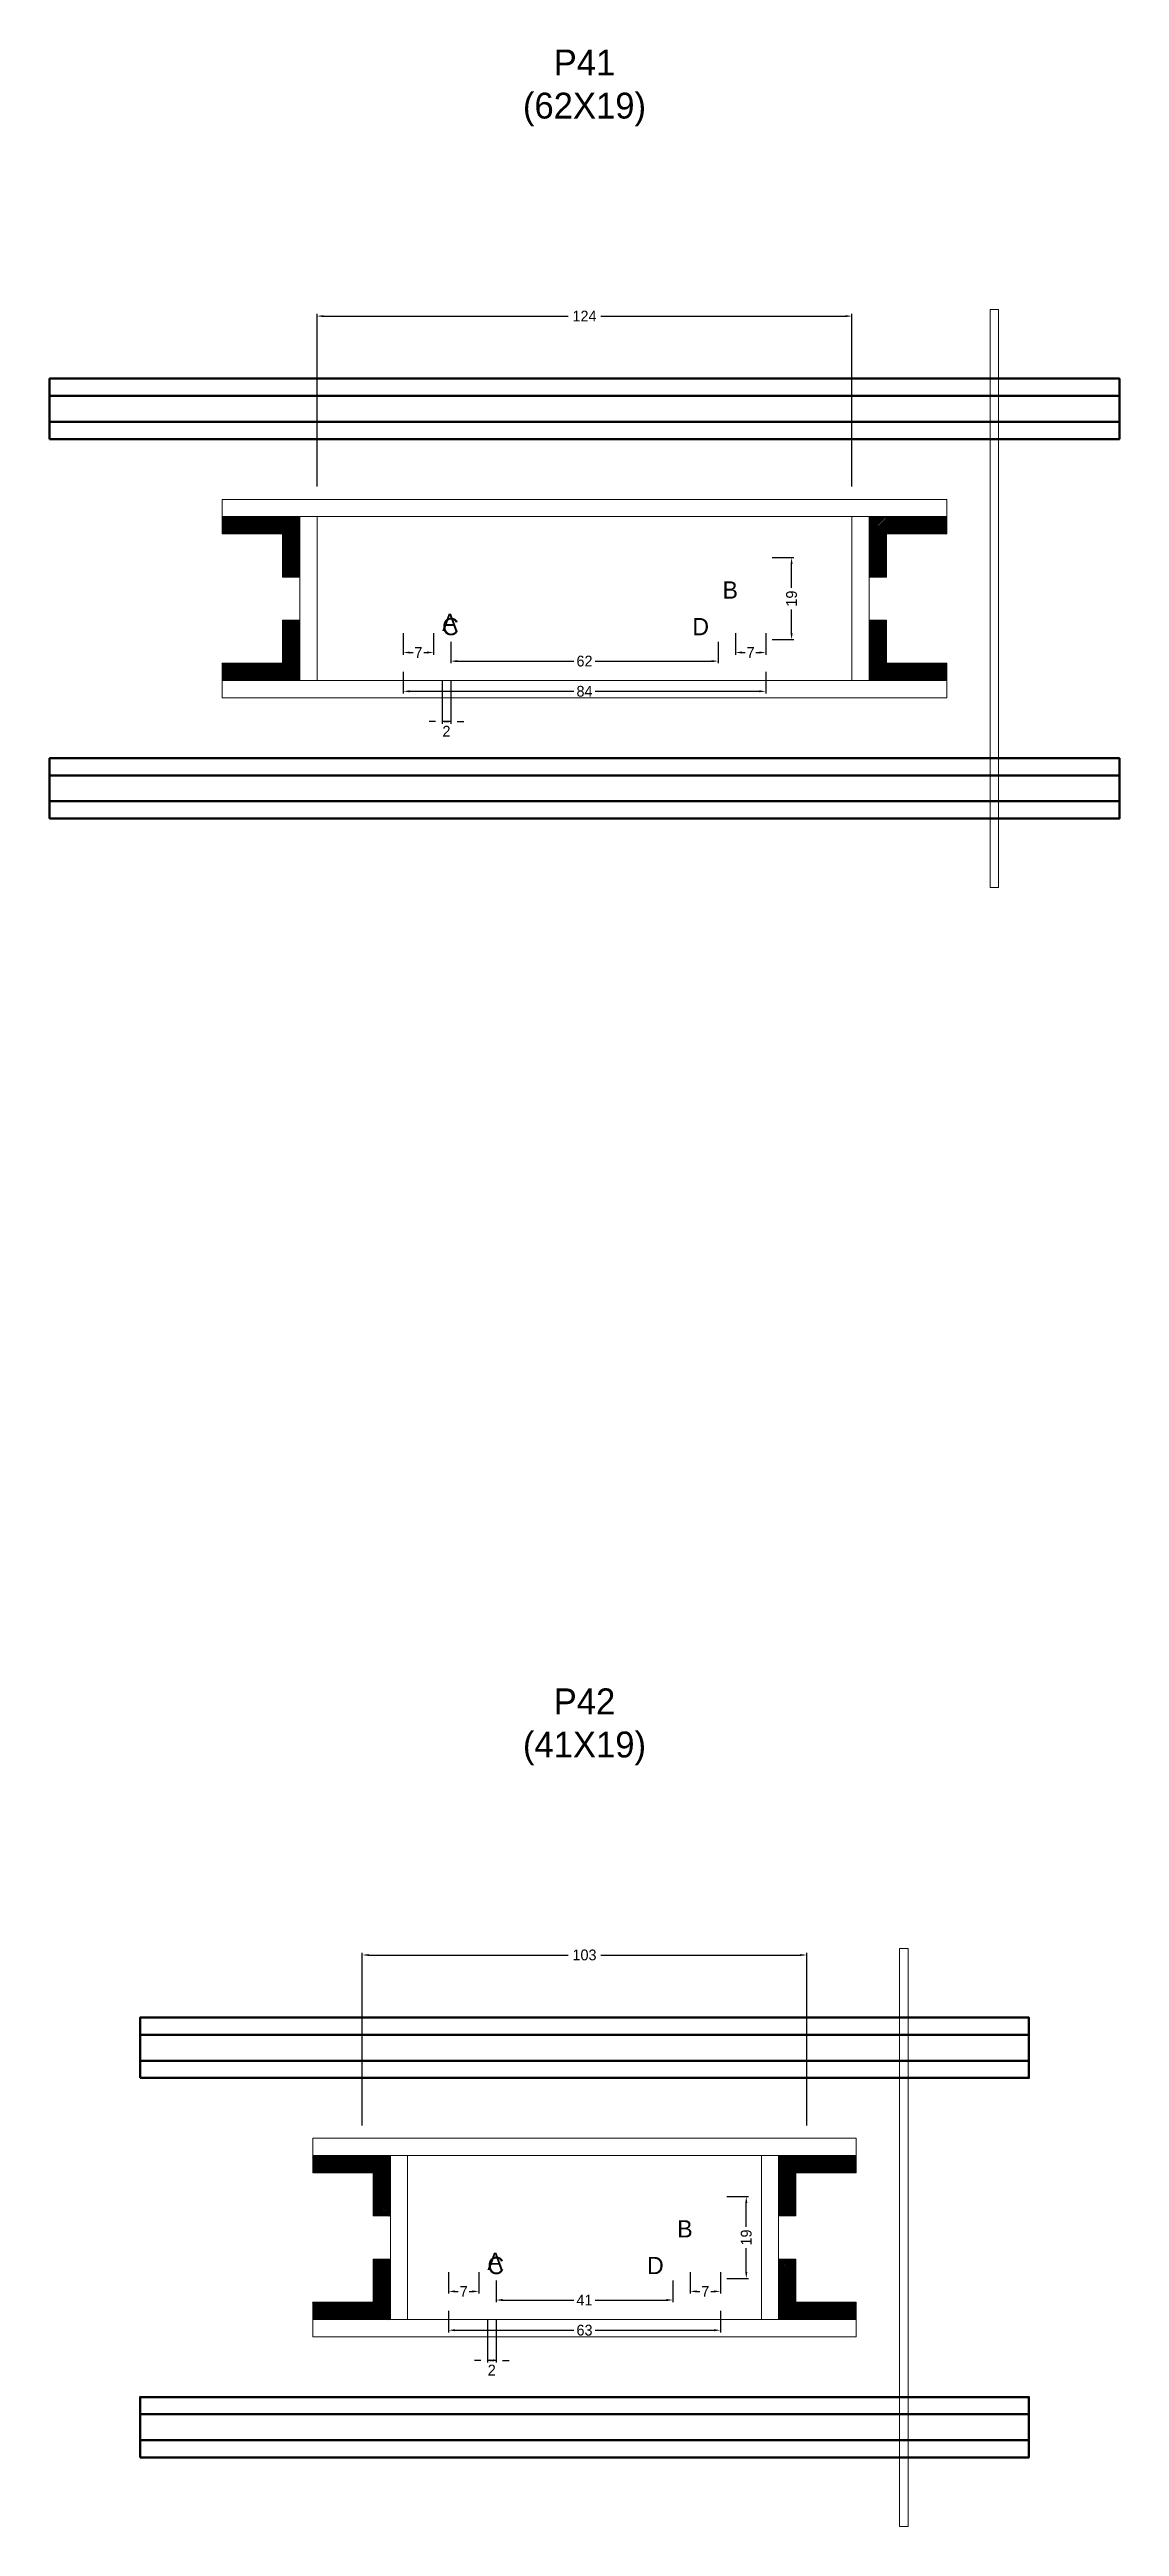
# Model space of a CAD drawing. Header units: centimetres. Extents: x -12000 to 4115, y -10266 to 2668.
# Drawn here: x -124 to 124, y -8287 to -7713 of the extents above; entities that cross this region are included whole.
import ezdxf

# ---------------------------------------------------------------- set-up
doc = ezdxf.new("R2010")
doc.units = ezdxf.units.CM
for name, color, linetype in [('COTA', 241, 'Continuous'), ('GRAVATA', 224, 'Continuous'), ('Hachura', 251, 'Continuous'), ('NOMENCLATURA', 7, 'Continuous'), ('SARRAFO', 251, 'Continuous')]:
    doc.layers.add(name, color=color, linetype=linetype)
doc.dimstyles.new('cotax2', dxfattribs={"dimtxt": 2.5, "dimasz": 1.5, "dimexe": 0.5, "dimexo": 0.5, "dimgap": 0.5, "dimtad": 1, "dimcen": 2.5, "dimazin": 3, "dimtfac": 1, "dimtmove": 0, "dimatfit": 3})

msp = doc.modelspace()

# ---------------------------------------------------------------- texts
at = {"layer": 'NOMENCLATURA'}
for s, p in [('B', (32, -7840)), ('A', (-33, -7847.5)), ('C', (-33, -7848.5)), ('D', (25, -7848.5)), ('B', (21.5, -8220)), ('A', (-22.5, -8227.5)), ('C', (-22.5, -8228.5)), ('D', (14.5, -8228.5))]:
    msp.add_text(s, height=4, dxfattribs=at).set_placement(p)
at = {"layer": 'NOMENCLATURA', "char_height": 6, "attachment_point": 8}
for s, insert in [('P41\\P(62X19)', (0, -7730.5)), ('P42\\P(41X19)', (0, -8110.5))]:
    msp.add_mtext(s, dxfattribs=dict(at, insert=insert))

# ---------------------------------------------------------------- blocks, each defined once
blk = doc.blocks.new('_CLOSEDFILLED')
at = {"color": 0, "linetype": 'BYBLOCK'}
blk.add_solid([(-1, 0.16), (0, 0), (-1, -0.16)], dxfattribs=at)
blk = doc.blocks.new('*D586')
for p, q in [((-31.5, -8237), (-31.5, -8242)), ((31.5, -8237), (31.5, -8242)), ((-30, -8241.5), (-2.5, -8241.5)), ((2.5, -8241.5), (30, -8241.5))]:
    blk.add_line(p, q)
at = {"layer": 'Defpoints'}
for p in [(-31.5, -8236.5), (31.5, -8236.5), (-31.5, -8241.5)]:
    blk.add_point(p, dxfattribs=at)
at = {"layer": 'COTA', "xscale": 1.5, "yscale": 1.5, "rotation": 180}
blk.add_blockref('_CLOSEDFILLED', (-31.5, -8241.5), dxfattribs=at)
at = {"layer": 'COTA', "xscale": 1.5, "yscale": 1.5}
blk.add_blockref('_CLOSEDFILLED', (31.5, -8241.5), dxfattribs=at)
at = {"layer": 'COTA', "insert": (0, -8241.5), "char_height": 2.5, "attachment_point": 5}
blk.add_mtext('63', dxfattribs=at)
blk = doc.blocks.new('*D587')
for p, q in [((-20.5, -8230), (-20.5, -8235)), ((-19, -8234.5), (-2.5, -8234.5)), ((2.5, -8234.5), (19, -8234.5)), ((20.5, -8230), (20.5, -8235))]:
    blk.add_line(p, q)
at = {"layer": 'Defpoints'}
for p in [(-20.5, -8229.5), (20.5, -8229.5), (-20.5, -8234.5)]:
    blk.add_point(p, dxfattribs=at)
at = {"layer": 'COTA', "xscale": 1.5, "yscale": 1.5, "rotation": 180}
blk.add_blockref('_CLOSEDFILLED', (-20.5, -8234.5), dxfattribs=at)
at = {"layer": 'COTA', "xscale": 1.5, "yscale": 1.5}
blk.add_blockref('_CLOSEDFILLED', (20.5, -8234.5), dxfattribs=at)
at = {"layer": 'COTA', "insert": (0, -8234.5), "char_height": 2.5, "attachment_point": 5}
blk.add_mtext('41', dxfattribs=at)
blk = doc.blocks.new('*D588')
for p, q in [((33, -8210.5), (38, -8210.5)), ((37.5, -8217.5), (37.5, -8212)), ((37.5, -8228), (37.5, -8222.5)), ((33, -8229.5), (38, -8229.5))]:
    blk.add_line(p, q)
at = {"layer": 'Defpoints'}
for p in [(32.5, -8210.5), (32.5, -8229.5), (37.5, -8229.5)]:
    blk.add_point(p, dxfattribs=at)
at = {"layer": 'COTA', "xscale": 1.5, "yscale": 1.5}
for p, rotation in [((37.5, -8210.5), 90), ((37.5, -8229.5), 270)]:
    blk.add_blockref('_CLOSEDFILLED', p, dxfattribs=dict(at, rotation=rotation))
at = {"layer": 'COTA', "insert": (37.5, -8220), "char_height": 2.5, "attachment_point": 5, "rotation": 90}
blk.add_mtext('19', dxfattribs=at)
blk = doc.blocks.new('*D589')
for p, q in [((-31.5, -8228), (-31.5, -8233)), ((-24.5, -8228), (-24.5, -8233)), ((-30, -8232.5), (-29.25, -8232.5)), ((-26.75, -8232.5), (-26, -8232.5))]:
    blk.add_line(p, q)
at = {"layer": 'Defpoints'}
for p in [(-31.5, -8227.5), (-24.5, -8227.5), (-31.5, -8232.5)]:
    blk.add_point(p, dxfattribs=at)
at = {"layer": 'COTA', "xscale": 1.5, "yscale": 1.5, "rotation": 180}
blk.add_blockref('_CLOSEDFILLED', (-31.5, -8232.5), dxfattribs=at)
at = {"layer": 'COTA', "xscale": 1.5, "yscale": 1.5}
blk.add_blockref('_CLOSEDFILLED', (-24.5, -8232.5), dxfattribs=at)
at = {"layer": 'COTA', "insert": (-28, -8232.5), "char_height": 2.5, "attachment_point": 5}
blk.add_mtext('7', dxfattribs=at)
blk = doc.blocks.new('*D590')
for p, q in [((24.5, -8228), (24.5, -8233)), ((31.5, -8228), (31.5, -8233)), ((26, -8232.5), (26.75, -8232.5)), ((29.25, -8232.5), (30, -8232.5))]:
    blk.add_line(p, q)
at = {"layer": 'Defpoints'}
for p in [(24.5, -8227.5), (31.5, -8227.5), (24.5, -8232.5)]:
    blk.add_point(p, dxfattribs=at)
at = {"layer": 'COTA', "xscale": 1.5, "yscale": 1.5, "rotation": 180}
blk.add_blockref('_CLOSEDFILLED', (24.5, -8232.5), dxfattribs=at)
at = {"layer": 'COTA', "xscale": 1.5, "yscale": 1.5}
blk.add_blockref('_CLOSEDFILLED', (31.5, -8232.5), dxfattribs=at)
at = {"layer": 'COTA', "insert": (28, -8232.5), "char_height": 2.5, "attachment_point": 5}
blk.add_mtext('7', dxfattribs=at)
blk = doc.blocks.new('*D591')
for p, q in [((-51.5, -8194), (-51.5, -8154)), ((-50, -8154.5), (-3.75, -8154.5)), ((3.75, -8154.5), (50, -8154.5)), ((51.5, -8194), (51.5, -8154))]:
    blk.add_line(p, q)
at = {"layer": 'Defpoints'}
for p in [(-51.5, -8154.5), (-51.5, -8194.5), (51.5, -8194.5)]:
    blk.add_point(p, dxfattribs=at)
at = {"layer": 'COTA', "xscale": 1.5, "yscale": 1.5, "rotation": 180}
blk.add_blockref('_CLOSEDFILLED', (-51.5, -8154.5), dxfattribs=at)
at = {"layer": 'COTA', "xscale": 1.5, "yscale": 1.5}
blk.add_blockref('_CLOSEDFILLED', (51.5, -8154.5), dxfattribs=at)
at = {"layer": 'COTA', "insert": (0, -8154.5), "char_height": 2.5, "attachment_point": 5}
blk.add_mtext('103', dxfattribs=at)
blk = doc.blocks.new('*D560')
for p, q in [((-42, -7857), (-42, -7862)), ((-40.5, -7861.5), (-2.5, -7861.5)), ((2.5, -7861.5), (40.5, -7861.5)), ((42, -7857), (42, -7862))]:
    blk.add_line(p, q)
at = {"layer": 'Defpoints'}
for p in [(-42, -7856.5), (42, -7856.5), (-42, -7861.5)]:
    blk.add_point(p, dxfattribs=at)
at = {"layer": 'COTA', "xscale": 1.5, "yscale": 1.5, "rotation": 180}
blk.add_blockref('_CLOSEDFILLED', (-42, -7861.5), dxfattribs=at)
at = {"layer": 'COTA', "xscale": 1.5, "yscale": 1.5}
blk.add_blockref('_CLOSEDFILLED', (42, -7861.5), dxfattribs=at)
at = {"layer": 'COTA', "insert": (0, -7861.5), "char_height": 2.5, "attachment_point": 5}
blk.add_mtext('84', dxfattribs=at)
blk = doc.blocks.new('*D561')
for p, q in [((-31, -7850), (-31, -7855)), ((31, -7850), (31, -7855)), ((-29.5, -7854.5), (-2.5, -7854.5)), ((2.5, -7854.5), (29.5, -7854.5))]:
    blk.add_line(p, q)
at = {"layer": 'Defpoints'}
for p in [(-31, -7849.5), (31, -7849.5), (-31, -7854.5)]:
    blk.add_point(p, dxfattribs=at)
at = {"layer": 'COTA', "xscale": 1.5, "yscale": 1.5, "rotation": 180}
blk.add_blockref('_CLOSEDFILLED', (-31, -7854.5), dxfattribs=at)
at = {"layer": 'COTA', "xscale": 1.5, "yscale": 1.5}
blk.add_blockref('_CLOSEDFILLED', (31, -7854.5), dxfattribs=at)
at = {"layer": 'COTA', "insert": (0, -7854.5), "char_height": 2.5, "attachment_point": 5}
blk.add_mtext('62', dxfattribs=at)
blk = doc.blocks.new('*D562')
for p, q in [((43.5, -7830.5), (48.5, -7830.5)), ((48, -7837.5), (48, -7832)), ((48, -7848), (48, -7842.5)), ((43.5, -7849.5), (48.5, -7849.5))]:
    blk.add_line(p, q)
at = {"layer": 'Defpoints'}
for p in [(43, -7830.5), (43, -7849.5), (48, -7849.5)]:
    blk.add_point(p, dxfattribs=at)
at = {"layer": 'COTA', "xscale": 1.5, "yscale": 1.5}
for p, rotation in [((48, -7830.5), 90), ((48, -7849.5), 270)]:
    blk.add_blockref('_CLOSEDFILLED', p, dxfattribs=dict(at, rotation=rotation))
at = {"layer": 'COTA', "insert": (48, -7840), "char_height": 2.5, "attachment_point": 5, "rotation": 90}
blk.add_mtext('19', dxfattribs=at)
blk = doc.blocks.new('*D563')
for p, q in [((-42, -7848), (-42, -7853)), ((-35, -7848), (-35, -7853)), ((-40.5, -7852.5), (-39.75, -7852.5)), ((-37.25, -7852.5), (-36.5, -7852.5))]:
    blk.add_line(p, q)
at = {"layer": 'Defpoints'}
for p in [(-42, -7847.5), (-35, -7847.5), (-42, -7852.5)]:
    blk.add_point(p, dxfattribs=at)
at = {"layer": 'COTA', "xscale": 1.5, "yscale": 1.5, "rotation": 180}
blk.add_blockref('_CLOSEDFILLED', (-42, -7852.5), dxfattribs=at)
at = {"layer": 'COTA', "xscale": 1.5, "yscale": 1.5}
blk.add_blockref('_CLOSEDFILLED', (-35, -7852.5), dxfattribs=at)
at = {"layer": 'COTA', "insert": (-38.5, -7852.5), "char_height": 2.5, "attachment_point": 5}
blk.add_mtext('7', dxfattribs=at)
blk = doc.blocks.new('*D564')
for p, q in [((35, -7848), (35, -7853)), ((42, -7848), (42, -7853)), ((36.5, -7852.5), (37.25, -7852.5)), ((39.75, -7852.5), (40.5, -7852.5))]:
    blk.add_line(p, q)
at = {"layer": 'Defpoints'}
for p in [(35, -7847.5), (42, -7847.5), (35, -7852.5)]:
    blk.add_point(p, dxfattribs=at)
at = {"layer": 'COTA', "xscale": 1.5, "yscale": 1.5, "rotation": 180}
blk.add_blockref('_CLOSEDFILLED', (35, -7852.5), dxfattribs=at)
at = {"layer": 'COTA', "xscale": 1.5, "yscale": 1.5}
blk.add_blockref('_CLOSEDFILLED', (42, -7852.5), dxfattribs=at)
at = {"layer": 'COTA', "insert": (38.5, -7852.5), "char_height": 2.5, "attachment_point": 5}
blk.add_mtext('7', dxfattribs=at)
blk = doc.blocks.new('*D565')
for p, q in [((-62, -7814), (-62, -7774)), ((-60.5, -7774.5), (-3.75, -7774.5)), ((3.75, -7774.5), (60.5, -7774.5)), ((62, -7814), (62, -7774))]:
    blk.add_line(p, q)
at = {"layer": 'Defpoints'}
for p in [(-62, -7774.5), (-62, -7814.5), (62, -7814.5)]:
    blk.add_point(p, dxfattribs=at)
at = {"layer": 'COTA', "xscale": 1.5, "yscale": 1.5, "rotation": 180}
blk.add_blockref('_CLOSEDFILLED', (-62, -7774.5), dxfattribs=at)
at = {"layer": 'COTA', "xscale": 1.5, "yscale": 1.5}
blk.add_blockref('_CLOSEDFILLED', (62, -7774.5), dxfattribs=at)
at = {"layer": 'COTA', "insert": (0, -7774.5), "char_height": 2.5, "attachment_point": 5}
blk.add_mtext('124', dxfattribs=at)

# ---------------------------------------------------------------- dimensions: what is measured, and where the dimension line sits
at = {"layer": 'COTA'}
for base, p1, p2, picture, middle in [((-62, -7774.5), (-62, -7814.5), (62, -7814.5), '*D565', (0, -7774.5)), ((-42, -7852.5), (-42, -7847.5), (-35, -7847.5), '*D563', (-38.5, -7852.5)), ((-31, -7854.5), (-31, -7849.5), (31, -7849.5), '*D561', (0, -7854.5)), ((35, -7852.5), (35, -7847.5), (42, -7847.5), '*D564', (38.5, -7852.5)), ((-42, -7861.5), (-42, -7856.5), (42, -7856.5), '*D560', (0, -7861.5)), ((-51.5, -8154.5), (-51.5, -8194.5), (51.5, -8194.5), '*D591', (0, -8154.5)), ((-31.5, -8232.5), (-31.5, -8227.5), (-24.5, -8227.5), '*D589', (-28, -8232.5)), ((-20.5, -8234.5), (-20.5, -8229.5), (20.5, -8229.5), '*D587', (0, -8234.5)), ((24.5, -8232.5), (24.5, -8227.5), (31.5, -8227.5), '*D590', (28, -8232.5)), ((-31.5, -8241.5), (-31.5, -8236.5), (31.5, -8236.5), '*D586', (0, -8241.5))]:
    dim = msp.add_linear_dim(base=base, p1=p1, p2=p2, dimstyle='cotax2', dxfattribs=at)
    dim.commit()
    dim.dimension.update_dxf_attribs({"geometry": picture, "text_midpoint": middle})
for base, p1, p2, picture, middle in [((48, -7849.5), (43, -7849.5), (43, -7830.5), '*D562', (48, -7840)), ((37.5, -8229.5), (32.5, -8229.5), (32.5, -8210.5), '*D588', (37.5, -8220))]:
    dim = msp.add_linear_dim(base=base, p1=p1, p2=p2, angle=90, dimstyle='cotax2', dxfattribs=at)
    dim.commit()
    dim.dimension.update_dxf_attribs({"geometry": picture, "text_midpoint": middle})
for base, p1, p2 in [((-31, -7868.5), (-31, -7858.5), (-33, -7858.5)), ((-20.5, -8248.5), (-20.5, -8238.5), (-22.5, -8238.5))]:
    msp.add_linear_dim(base=base, p1=p1, p2=p2, dimstyle='cotax2', dxfattribs=at).render()

# ---------------------------------------------------------------- hatches: boundary and pattern name
at = {"layer": 'SARRAFO'}
h = msp.add_hatch(dxfattribs=at)
h.set_pattern_fill('SOLID', scale=2)
h.paths.add_polyline_path([(-84, -7825), (-70, -7825), (-70, -7821), (-84, -7821)])
h = msp.add_hatch(dxfattribs=at)
h.set_pattern_fill('SOLID', scale=2)
h.paths.add_polyline_path([(-70, -7835), (-66, -7835), (-66, -7821), (-70, -7821)])
h = msp.add_hatch(dxfattribs=at)
h.set_pattern_fill('SOLID', scale=2)
h.paths.add_polyline_path([(66, -7835), (70, -7835), (70, -7821), (66, -7821)])
h = msp.add_hatch(dxfattribs=at)
h.set_pattern_fill('SOLID', scale=2)
h.paths.add_polyline_path([(70, -7825), (84, -7825), (84, -7821), (70, -7821)])
h = msp.add_hatch(dxfattribs=at)
h.set_pattern_fill('SOLID', scale=2)
h.paths.add_polyline_path([(-70, -7859), (-66, -7859), (-66, -7845), (-70, -7845)])
h = msp.add_hatch(dxfattribs=at)
h.set_pattern_fill('SOLID', scale=2)
h.paths.add_polyline_path([(66, -7859), (70, -7859), (70, -7845), (66, -7845)])
h = msp.add_hatch(dxfattribs=at)
h.set_pattern_fill('SOLID', scale=2)
h.paths.add_polyline_path([(-84, -7859), (-70, -7859), (-70, -7855), (-84, -7855)])
h = msp.add_hatch(dxfattribs=at)
h.set_pattern_fill('SOLID', scale=2)
h.paths.add_polyline_path([(70, -7859), (84, -7859), (84, -7855), (70, -7855)])
h = msp.add_hatch(dxfattribs=at)
h.set_pattern_fill('SOLID', scale=2)
h.paths.add_polyline_path([(-63, -8205), (-49, -8205), (-49, -8201), (-63, -8201)])
h = msp.add_hatch(dxfattribs=at)
h.set_pattern_fill('SOLID', scale=2)
h.paths.add_polyline_path([(-49, -8215), (-45, -8215), (-45, -8201), (-49, -8201)])
h = msp.add_hatch(dxfattribs=at)
h.set_pattern_fill('SOLID', scale=2)
h.paths.add_polyline_path([(45, -8215), (49, -8215), (49, -8201), (45, -8201)])
h = msp.add_hatch(dxfattribs=at)
h.set_pattern_fill('SOLID', scale=2)
h.paths.add_polyline_path([(49, -8205), (63, -8205), (63, -8201), (49, -8201)])
h = msp.add_hatch(dxfattribs=at)
h.set_pattern_fill('SOLID', scale=2)
h.paths.add_polyline_path([(-49, -8239), (-45, -8239), (-45, -8225), (-49, -8225)])
h = msp.add_hatch(dxfattribs=at)
h.set_pattern_fill('SOLID', scale=2)
h.paths.add_polyline_path([(45, -8239), (49, -8239), (49, -8225), (45, -8225)])
h = msp.add_hatch(dxfattribs=at)
h.set_pattern_fill('SOLID', scale=2)
h.paths.add_polyline_path([(-63, -8239), (-49, -8239), (-49, -8235), (-63, -8235)])
h = msp.add_hatch(dxfattribs=at)
h.set_pattern_fill('SOLID', scale=2)
h.paths.add_polyline_path([(49, -8239), (63, -8239), (63, -8235), (49, -8235)])

# ---------------------------------------------------------------- linework, layer by layer
at = {"layer": 'GRAVATA', "lineweight": 50}
for points in [[(-124, -7803), (124, -7803), (124, -7789), (-124, -7789)], [(-124, -7799), (124, -7799), (124, -7793), (-124, -7793)], [(-124, -7891), (124, -7891), (124, -7877), (-124, -7877)], [(-124, -7887), (124, -7887), (124, -7881), (-124, -7881)], [(-103, -8183), (103, -8183), (103, -8169), (-103, -8169)], [(-103, -8179), (103, -8179), (103, -8173), (-103, -8173)], [(-103, -8271), (103, -8271), (103, -8257), (-103, -8257)], [(-103, -8267), (103, -8267), (103, -8261), (-103, -8261)]]:
    msp.add_lwpolyline(points, close=True, dxfattribs=at)
at = {"layer": 'Hachura', "lineweight": 13}
for points in [[(94, -7907), (96, -7907), (96, -7773), (94, -7773)], [(73, -8287), (75, -8287), (75, -8153), (73, -8153)]]:
    msp.add_lwpolyline(points, close=True, dxfattribs=at)
at = {"layer": 'Hachura', "lineweight": 18}
for points in [[(-84, -7821), (84, -7821), (84, -7817), (-84, -7817)], [(-66, -7859), (-62, -7859), (-62, -7821), (-66, -7821)], [(62, -7859), (66, -7859), (66, -7821), (62, -7821)], [(-84, -7863), (84, -7863), (84, -7859), (-84, -7859)], [(-63, -8201), (63, -8201), (63, -8197), (-63, -8197)], [(-45, -8239), (-41, -8239), (-41, -8201), (-45, -8201)], [(41, -8239), (45, -8239), (45, -8201), (41, -8201)], [(-63, -8243), (63, -8243), (63, -8239), (-63, -8239)]]:
    msp.add_lwpolyline(points, close=True, dxfattribs=at)
at = {"layer": 'SARRAFO', "lineweight": 13}
for points in [[(-84, -7825), (-70, -7825), (-70, -7821), (-84, -7821)], [(-70, -7835), (-66, -7835), (-66, -7821), (-70, -7821)], [(66, -7835), (70, -7835), (70, -7821), (66, -7821)], [(70, -7825), (84, -7825), (84, -7821), (70, -7821)], [(-70, -7859), (-66, -7859), (-66, -7845), (-70, -7845)], [(66, -7859), (70, -7859), (70, -7845), (66, -7845)], [(-84, -7859), (-70, -7859), (-70, -7855), (-84, -7855)], [(70, -7859), (84, -7859), (84, -7855), (70, -7855)], [(-63, -8205), (-49, -8205), (-49, -8201), (-63, -8201)], [(-49, -8215), (-45, -8215), (-45, -8201), (-49, -8201)], [(45, -8215), (49, -8215), (49, -8201), (45, -8201)], [(49, -8205), (63, -8205), (63, -8201), (49, -8201)], [(-49, -8239), (-45, -8239), (-45, -8225), (-49, -8225)], [(45, -8239), (49, -8239), (49, -8225), (45, -8225)], [(-63, -8239), (-49, -8239), (-49, -8235), (-63, -8235)], [(49, -8239), (63, -8239), (63, -8235), (49, -8235)]]:
    msp.add_lwpolyline(points, close=True, dxfattribs=at)

msp.set_redraw_order([(e.dxf.handle, doc.entitydb.next_handle()) for e in msp.query("TEXT MTEXT ATTDEF DIMENSION ARC_DIMENSION")])  # texts and dimensions are drawn at this point

doc.saveas('drawing.dxf')
